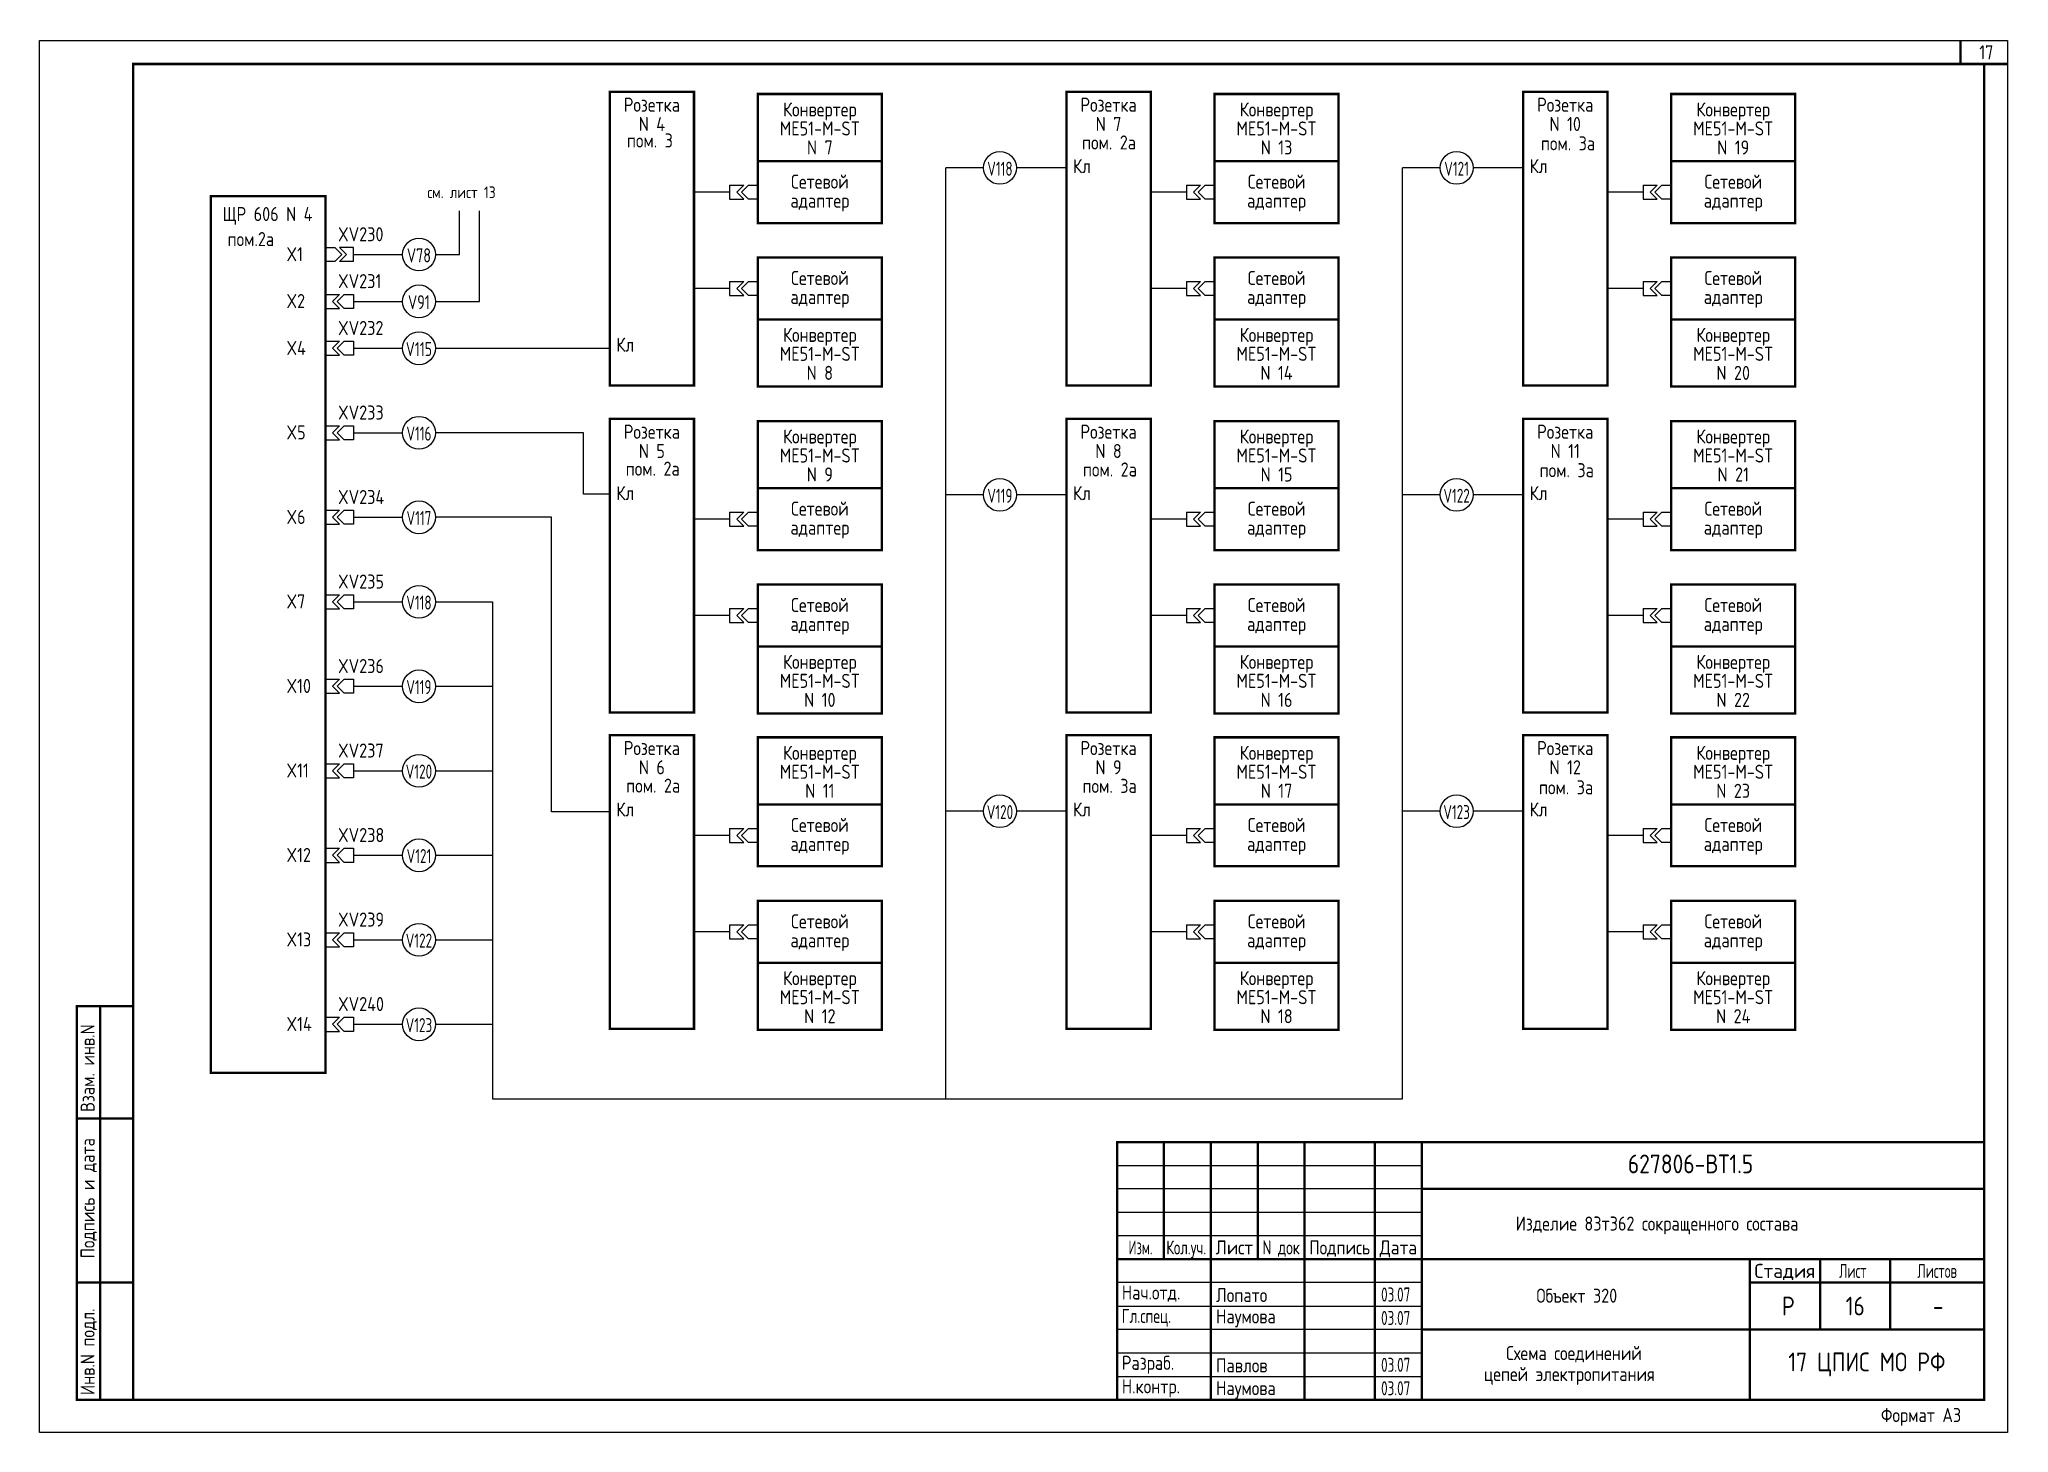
# Model space of a CAD drawing. Header units: millimetres. Extents: x -1014 to 2091, y -2505 to -1739.
# Drawn here: x 1506 to 1926.2, y -2036.3 to -1739.1 of the extents above; entities that cross this region are included whole.
import ezdxf
from ezdxf.enums import TextEntityAlignment as Align

# ---------------------------------------------------------------- set-up
doc = ezdxf.new("R2010")
doc.units = ezdxf.units.MM
doc.layers.add('FORMAT', color=7, linetype='Continuous')
doc.styles.add('SIMPLEX', font='simplex.shx', dxfattribs={"width": 0.75})
doc.styles.add('SIMPLEX1', font='Simplex.shx', dxfattribs={"width": 0.8})
doc.styles.add('SN', font='Simplex.shx', dxfattribs={"width": 0.8, "oblique": 15})
doc.styles.get("Standard").update_dxf_attribs({"font": 'simplex.shx', "width": 0.8, "height": 2.5})

msp = doc.modelspace()

# ---------------------------------------------------------------- texts
at = {"width": 0.8}
for s, p in [('Розетка', (1636.71, -1753.03)), ('Розетка', (1734.17, -1753.03)), ('Розетка', (1831.63, -1753.03)), ('N 4', (1636.71, -1757.14)), ('ME51-M-ST', (1672.56, -1758.1)), ('Конвертер', (1672.56, -1754.04)), ('N 7', (1734.17, -1757.14)), ('ME51-M-ST', (1770.02, -1758.1)), ('Конвертер', (1770.02, -1754.04)), ('N 10', (1831.63, -1757.14)), ('ME51-M-ST', (1867.48, -1758.1)), ('Конвертер', (1867.48, -1754.04)), ('пом. 3', (1636.28, -1760.66)), ('N 7', (1672.56, -1762.15)), ('пом. 2а', (1734.27, -1761.08)), ('N 13', (1770.02, -1762.15)), ('пом. 3а', (1832.22, -1761.26)), ('N 19', (1867.48, -1762.15)), ('Сетевой', (1672.56, -1769.43)), ('Сетевой', (1770.02, -1769.43)), ('Сетевой', (1867.48, -1769.43)), ('адаптер', (1672.56, -1773.49)), ('адаптер', (1770.02, -1773.49)), ('адаптер', (1867.48, -1773.49)), ('ЩР 606 N 4', (1554.69, -1776.35)), ('пом.2а ', (1551.92, -1781.7)), ('Сетевой', (1672.56, -1789.99)), ('Сетевой', (1770.02, -1789.99)), ('Сетевой', (1867.48, -1789.99)), ('адаптер', (1672.56, -1794.05)), ('адаптер', (1770.02, -1794.05)), ('адаптер', (1867.48, -1794.05)), ('Конвертер', (1672.56, -1802.13)), ('Конвертер', (1770.02, -1802.13)), ('Конвертер', (1867.48, -1802.13)), ('ME51-M-ST', (1672.56, -1806.18)), ('ME51-M-ST', (1770.02, -1806.18)), ('ME51-M-ST', (1867.48, -1806.18)), ('N 8', (1672.56, -1810.24)), ('N 14', (1770.02, -1810.24)), ('N 20', (1867.48, -1810.24)), ('Розетка', (1636.71, -1822.8)), ('Конвертер', (1672.56, -1823.81)), ('Розетка', (1734.17, -1822.8)), ('Конвертер', (1770.02, -1823.81)), ('Розетка', (1831.63, -1822.8)), ('Конвертер', (1867.48, -1823.81)), ('N 5', (1636.71, -1826.91)), ('ME51-M-ST', (1672.56, -1827.87)), ('N 8', (1734.17, -1826.91)), ('ME51-M-ST', (1770.02, -1827.87)), ('N 11', (1831.63, -1826.91)), ('ME51-M-ST', (1867.48, -1827.87)), ('пом. 2а', (1636.89, -1830.68)), ('N 9', (1672.56, -1831.92)), ('пом. 2а', (1734.46, -1830.85)), ('N 15', (1770.02, -1831.92)), ('пом. 3а', (1831.95, -1831.01)), ('N 21', (1867.48, -1831.92)), ('Сетевой', (1672.56, -1839.2)), ('Сетевой', (1770.02, -1839.2)), ('Сетевой', (1867.48, -1839.2)), ('адаптер', (1672.56, -1843.26)), ('адаптер', (1770.02, -1843.26)), ('адаптер', (1867.48, -1843.26)), ('Сетевой', (1672.56, -1859.76)), ('Сетевой', (1770.02, -1859.76)), ('Сетевой', (1867.48, -1859.76)), ('адаптер', (1672.56, -1863.82)), ('адаптер', (1770.02, -1863.82)), ('адаптер', (1867.48, -1863.82)), ('Конвертер', (1672.56, -1871.9)), ('Конвертер', (1770.02, -1871.9)), ('Конвертер', (1867.48, -1871.9)), ('ME51-M-ST', (1672.56, -1875.95)), ('N 10', (1672.56, -1880.01)), ('ME51-M-ST', (1770.02, -1875.95)), ('N 16', (1770.02, -1880.01)), ('ME51-M-ST', (1867.48, -1875.95)), ('N 22', (1867.48, -1880.01)), ('Розетка', (1636.71, -1890.29)), ('Конвертер', (1672.56, -1891.3)), ('Розетка', (1734.17, -1890.29)), ('Конвертер', (1770.02, -1891.3)), ('Розетка', (1831.63, -1890.29)), ('Конвертер', (1867.48, -1891.3)), ('N 6', (1636.71, -1894.39)), ('ME51-M-ST', (1672.56, -1895.35)), ('N 9', (1734.17, -1894.39)), ('ME51-M-ST', (1770.02, -1895.35)), ('N 12', (1831.63, -1894.39)), ('ME51-M-ST', (1867.48, -1895.35)), ('пом. 2а', (1636.99, -1898.3)), ('N 11', (1672.56, -1899.41)), ('пом. 3а', (1734.4, -1898.36)), ('N 17', (1770.02, -1899.41)), ('пом. 3а', (1831.81, -1898.66)), ('N 23', (1867.48, -1899.41)), ('Сетевой', (1672.56, -1906.69)), ('Сетевой', (1770.02, -1906.69)), ('Сетевой', (1867.48, -1906.69)), ('адаптер', (1672.56, -1910.75)), ('адаптер', (1770.02, -1910.75)), ('адаптер', (1867.48, -1910.75)), ('Сетевой', (1672.56, -1927.25)), ('Сетевой', (1770.02, -1927.25)), ('Сетевой', (1867.48, -1927.25)), ('адаптер', (1672.56, -1931.3)), ('адаптер', (1770.02, -1931.3)), ('адаптер', (1867.48, -1931.3)), ('Конвертер', (1672.56, -1939.38)), ('Конвертер', (1770.02, -1939.38)), ('Конвертер', (1867.48, -1939.38)), ('ME51-M-ST', (1672.56, -1943.44)), ('ME51-M-ST', (1770.02, -1943.44)), ('ME51-M-ST', (1867.48, -1943.44)), ('N 12', (1672.56, -1947.5)), ('N 18', (1770.02, -1947.5)), ('N 24', (1867.48, -1947.5))]:
    msp.add_text(s, height=3, dxfattribs=at).set_placement(p, align=Align.MIDDLE_CENTER)
for s, height, p in [('Кл', 3, (1726.57, -1767.63)), ('Кл', 3, (1824.03, -1767.63)), ('см. лист 13', 2.5, (1588.78, -1772.96)), ('Кл', 3, (1629.11, -1805.73)), ('Кл', 3, (1629.11, -1837.4)), ('Кл', 3, (1726.57, -1837.4)), ('Кл', 3, (1824.03, -1837.4)), ('Кл', 3, (1629.11, -1904.89)), ('Кл', 3, (1726.57, -1904.89)), ('Кл', 3, (1824.03, -1904.89))]:
    msp.add_text(s, height=height, dxfattribs=at).set_placement(p)
at = {"color": 4, "linetype": 'Continuous', "style": 'SIMPLEX1'}
for s, width, p in [('V118', 0.65, (1710.99, -1766.69)), ('V121', 0.65, (1808.45, -1766.69)), ('V78', 0.7, (1587, -1785.16)), ('V91', 0.7, (1587, -1795.16)), ('V115', 0.68, (1587, -1805.16)), ('V116', 0.65, (1587, -1823.19)), ('V119', 0.65, (1710.99, -1836.46)), ('V122', 0.65, (1808.45, -1836.46)), ('V117', 0.65, (1587, -1841.22)), ('V118', 0.65, (1587, -1859.25)), ('V119', 0.65, (1587, -1877.28)), ('V120', 0.65, (1587, -1895.31)), ('V120', 0.65, (1710.99, -1903.95)), ('V123', 0.65, (1808.45, -1903.95)), ('V121', 0.65, (1587, -1913.34)), ('V122', 0.65, (1587, -1931.37)), ('V123', 0.65, (1587, -1949.4))]:
    msp.add_text(s, height=3, dxfattribs=dict(at, width=width)).set_placement(p, align=Align.MIDDLE_CENTER)
at = {"linetype": 'Continuous', "style": 'SIMPLEX1', "width": 0.8}
for s, p in [('XV230', (1569.74, -1782.17)), ('X1', (1558.74, -1786.42)), ('XV231', (1569.74, -1792.17)), ('X2', (1558.74, -1796.42)), ('XV232', (1569.74, -1802.17)), ('X4', (1558.74, -1806.42)), ('XV233', (1569.74, -1820.2)), ('X5', (1558.74, -1824.45)), ('XV234', (1569.74, -1838.23)), ('X6', (1558.74, -1842.48)), ('XV235', (1569.74, -1856.26)), ('X7', (1558.74, -1860.51)), ('XV236', (1569.74, -1874.29)), ('X10', (1558.74, -1878.54)), ('XV237', (1569.74, -1892.32)), ('X11', (1558.74, -1896.57)), ('XV238', (1569.74, -1910.35)), ('X12', (1558.74, -1914.6)), ('XV239', (1569.74, -1928.38)), ('X13', (1558.74, -1932.63)), ('XV240', (1569.74, -1946.41)), ('X14', (1558.74, -1950.66))]:
    msp.add_text(s, height=3, dxfattribs=at).set_placement(p)
at = {"layer": 'FORMAT', "style": 'SN', "width": 0.8}
for s, height, p in [('17', 3, (1921.5, -1741.84)), ('Р', 4, (1879.22, -2009.34)), ('16', 4, (1893.5, -2009.34)), ('-', 4, (1911.22, -2009.34))]:
    msp.add_text(s, height=height, dxfattribs=at).set_placement(p, align=Align.MIDDLE)
at = {"layer": 'FORMAT', "linetype": 'Continuous', "style": 'SN', "width": 0.8}
for s, p in [('Взам. инв.N', (1517.79, -1967.92)), ('Инв.N подл.', (1517.79, -2028.34))]:
    msp.add_text(s, height=3, rotation=90, dxfattribs=at).set_placement(p)
msp.add_text('Подпись и дата', height=3, rotation=90, dxfattribs=at).set_placement((1517.79, -1986.34), align=Align.CENTER)
at = {"layer": 'FORMAT', "style": 'SIMPLEX', "width": 0.8}
msp.add_text('627806-ВТ1.5', height=4, dxfattribs=at).set_placement((1858.37, -1981.01), align=Align.CENTER)
at = {"layer": 'FORMAT', "linetype": 'Continuous', "style": 'SN'}
for s, width, p in [('Изделие 83т362 сокращенного состава', 0.8, (1821.05, -1993.24)), ('Нач.отд.', 0.8, (1737, -2007.95)), ('Лопато', 0.8, (1757.12, -2008.49)), ('03.07', 0.65, (1792.33, -2008.38)), ('Объект 320', 0.8, (1825.47, -2008.63)), ('Гл.спец.', 0.7, (1737, -2012.95)), ('Наумова', 0.8, (1757.12, -2013.05)), ('03.07', 0.65, (1792.33, -2013.38)), ('Разраб.    ', 0.8, (1737, -2022.95)), ('Павлов', 0.8, (1757.12, -2023.5)), ('03.07', 0.65, (1792.33, -2023.38)), ('Схема соединений', 0.8, (1819.01, -2020.88)), ('Н.контр.', 0.8, (1737, -2027.97)), ('Наумова', 0.8, (1757.12, -2028.35)), ('03.07', 0.65, (1792.33, -2028.38)), ('цепей электропитания', 0.8, (1814.29, -2025.35)), ('Формат А3', 0.8, (1899, -2034.1))]:
    msp.add_text(s, height=3, dxfattribs=dict(at, width=width)).set_placement(p)
at = {"layer": 'FORMAT', "linetype": 'Continuous', "style": 'SN', "width": 0.622222}
for s, p in [('Изм.', (1741, -1998.34)), ('Лист', (1893, -2003.34)), ('Листов', (1911, -2003.34))]:
    msp.add_text(s, height=3, dxfattribs=at).set_placement(p, align=Align.CENTER)
at = {"layer": 'FORMAT', "linetype": 'Continuous', "style": 'SN'}
for s, width, p, p2 in [('Кол.уч.', 0.589109, (1746.5, -1998.34), (1755, -1998.34)), ('Лист', 0.666667, (1757, -1998.34), (1765, -1998.34)), ('N док', 0.589474, (1767, -1998.34), (1775, -1998.34)), ('Подпись', 0.684211, (1777, -1998.34), (1790, -1998.34)), ('Дата', 0.622222, (1792, -1998.34), (1800, -1998.34)), ('Стадия', 0.745902, (1872, -2003.34), (1885, -2003.34))]:
    msp.add_text(s, height=3, dxfattribs=dict(at, width=width)).set_placement(p, p2, align=Align.FIT)
at = {"layer": 'FORMAT', "linetype": 'Continuous', "ltscale": 10, "style": 'SN', "width": 0.8}
msp.add_text('17 ЦПИС МО РФ', height=4, dxfattribs=at).set_placement((1896, -2021.79), align=Align.MIDDLE)

# ---------------------------------------------------------------- linework, layer by layer
for p, q in [((1699.42, -1965.1), (1699.42, -1766.51)), ((1707.49, -1766.51), (1699.42, -1766.51)), ((1725.17, -1766.51), (1714.49, -1766.51)), ((1796.88, -1965.1), (1796.88, -1766.51)), ((1804.95, -1766.51), (1796.88, -1766.51)), ((1822.63, -1766.51), (1811.95, -1766.51)), ((1653.31, -1771.67), (1645.7, -1771.67)), ((1653.31, -1770.17), (1653.31, -1773.17)), ((1750.77, -1771.67), (1743.16, -1771.67)), ((1750.77, -1770.17), (1750.77, -1773.17)), ((1848.23, -1771.67), (1840.62, -1771.67)), ((1848.23, -1770.17), (1848.23, -1773.17)), ((1595.66, -1784.99), (1595.66, -1775.69)), ((1599.92, -1794.99), (1599.92, -1775.69)), ((1573.04, -1786.49), (1573.04, -1783.49)), ((1573.04, -1784.99), (1583.51, -1784.99)), ((1590.51, -1784.99), (1595.66, -1784.99)), ((1567.04, -1793.49), (1567.04, -1796.49)), ((1653.31, -1792.23), (1645.7, -1792.23)), ((1653.31, -1790.73), (1653.31, -1793.73)), ((1750.77, -1792.23), (1743.16, -1792.23)), ((1750.77, -1790.73), (1750.77, -1793.73)), ((1848.23, -1792.23), (1840.62, -1792.23)), ((1848.23, -1790.73), (1848.23, -1793.73)), ((1573.04, -1794.99), (1583.51, -1794.99)), ((1590.51, -1794.99), (1599.92, -1794.99)), ((1567.04, -1803.49), (1567.04, -1806.49)), ((1573.04, -1804.99), (1583.51, -1804.99)), ((1590.51, -1804.99), (1627.71, -1804.99)), ((1567.04, -1821.52), (1567.04, -1824.52)), ((1573.04, -1823.02), (1583.51, -1823.02)), ((1622.1, -1823.02), (1590.51, -1823.02)), ((1622.1, -1836.1), (1622.1, -1823.02)), ((1627.71, -1836.1), (1622.1, -1836.1)), ((1707.49, -1836.28), (1699.42, -1836.28)), ((1725.17, -1836.28), (1714.49, -1836.28)), ((1804.95, -1836.28), (1796.88, -1836.28)), ((1822.63, -1836.28), (1811.95, -1836.28)), ((1567.04, -1839.55), (1567.04, -1842.55)), ((1653.31, -1839.94), (1653.31, -1842.94)), ((1750.77, -1839.94), (1750.77, -1842.94)), ((1848.23, -1839.94), (1848.23, -1842.94)), ((1573.04, -1841.05), (1583.51, -1841.05)), ((1615.32, -1841.05), (1590.51, -1841.05)), ((1615.32, -1903.91), (1615.32, -1841.05)), ((1653.31, -1841.44), (1645.7, -1841.44)), ((1750.77, -1841.44), (1743.16, -1841.44)), ((1848.23, -1841.44), (1840.62, -1841.44)), ((1567.04, -1857.58), (1567.04, -1860.58)), ((1573.04, -1859.08), (1583.51, -1859.08)), ((1590.51, -1859.08), (1602.67, -1859.08)), ((1602.67, -1859.08), (1602.67, -1949.23)), ((1653.31, -1860.5), (1653.31, -1863.5)), ((1750.77, -1860.5), (1750.77, -1863.5)), ((1848.23, -1860.5), (1848.23, -1863.5)), ((1653.31, -1862), (1645.7, -1862)), ((1750.77, -1862), (1743.16, -1862)), ((1848.23, -1862), (1840.62, -1862)), ((1567.04, -1875.61), (1567.04, -1878.61)), ((1573.04, -1877.11), (1583.51, -1877.11)), ((1590.51, -1877.11), (1602.67, -1877.11)), ((1567.04, -1893.64), (1567.04, -1896.64)), ((1573.04, -1895.14), (1583.51, -1895.14)), ((1590.51, -1895.14), (1602.67, -1895.14)), ((1627.71, -1903.91), (1615.32, -1903.91)), ((1653.31, -1907.43), (1653.31, -1910.43)), ((1707.49, -1903.77), (1699.42, -1903.77)), ((1725.17, -1903.77), (1714.49, -1903.77)), ((1750.77, -1907.43), (1750.77, -1910.43)), ((1804.95, -1903.77), (1796.88, -1903.77)), ((1822.63, -1903.77), (1811.95, -1903.77)), ((1848.23, -1907.43), (1848.23, -1910.43)), ((1567.04, -1911.67), (1567.04, -1914.67)), ((1653.31, -1908.93), (1645.7, -1908.93)), ((1750.77, -1908.93), (1743.16, -1908.93)), ((1848.23, -1908.93), (1840.62, -1908.93)), ((1573.04, -1913.17), (1583.51, -1913.17)), ((1590.51, -1913.17), (1602.67, -1913.17)), ((1653.31, -1927.99), (1653.31, -1930.99)), ((1750.77, -1927.99), (1750.77, -1930.99)), ((1848.23, -1927.99), (1848.23, -1930.99)), ((1567.04, -1929.7), (1567.04, -1932.7)), ((1573.04, -1931.2), (1583.51, -1931.2)), ((1590.51, -1931.2), (1602.67, -1931.2)), ((1653.31, -1929.49), (1645.7, -1929.49)), ((1750.77, -1929.49), (1743.16, -1929.49)), ((1848.23, -1929.49), (1840.62, -1929.49)), ((1567.04, -1947.73), (1567.04, -1950.73)), ((1573.04, -1949.23), (1583.51, -1949.23)), ((1590.51, -1949.23), (1602.67, -1949.23)), ((1602.67, -1949.23), (1602.67, -1965.1)), ((1602.67, -1965.1), (1796.88, -1965.1))]:
    msp.add_line(p, q)
at = {"ltscale": 2}
for p, q in [((1653.31, -1770.17), (1656.31, -1770.17)), ((1653.31, -1770.17), (1656.31, -1770.17)), ((1653.31, -1773.17), (1656.31, -1773.17)), ((1653.31, -1773.17), (1656.31, -1773.17)), ((1656.31, -1770.17), (1654.81, -1771.67)), ((1656.31, -1770.17), (1654.81, -1771.67)), ((1656.31, -1773.17), (1654.81, -1771.67)), ((1656.31, -1773.17), (1654.81, -1771.67)), ((1657.31, -1770.17), (1655.81, -1771.67)), ((1657.31, -1770.17), (1655.81, -1771.67)), ((1657.31, -1773.17), (1655.81, -1771.67)), ((1657.31, -1773.17), (1655.81, -1771.67)), ((1657.31, -1770.17), (1659.31, -1770.17)), ((1657.31, -1770.17), (1659.31, -1770.17)), ((1659.31, -1773.17), (1657.31, -1773.17)), ((1659.31, -1773.17), (1657.31, -1773.17)), ((1659.31, -1770.17), (1659.31, -1773.17)), ((1659.31, -1770.17), (1659.31, -1773.17)), ((1750.77, -1770.17), (1753.77, -1770.17)), ((1750.77, -1770.17), (1753.77, -1770.17)), ((1750.77, -1773.17), (1753.77, -1773.17)), ((1750.77, -1773.17), (1753.77, -1773.17)), ((1753.77, -1770.17), (1752.27, -1771.67)), ((1753.77, -1770.17), (1752.27, -1771.67)), ((1753.77, -1773.17), (1752.27, -1771.67)), ((1753.77, -1773.17), (1752.27, -1771.67)), ((1754.77, -1770.17), (1753.27, -1771.67)), ((1754.77, -1770.17), (1753.27, -1771.67)), ((1754.77, -1773.17), (1753.27, -1771.67)), ((1754.77, -1773.17), (1753.27, -1771.67)), ((1754.77, -1770.17), (1756.77, -1770.17)), ((1754.77, -1770.17), (1756.77, -1770.17)), ((1756.77, -1773.17), (1754.77, -1773.17)), ((1756.77, -1773.17), (1754.77, -1773.17)), ((1756.77, -1770.17), (1756.77, -1773.17)), ((1756.77, -1770.17), (1756.77, -1773.17)), ((1848.23, -1770.17), (1851.23, -1770.17)), ((1848.23, -1770.17), (1851.23, -1770.17)), ((1848.23, -1773.17), (1851.23, -1773.17)), ((1848.23, -1773.17), (1851.23, -1773.17)), ((1851.23, -1770.17), (1849.73, -1771.67)), ((1851.23, -1770.17), (1849.73, -1771.67)), ((1851.23, -1773.17), (1849.73, -1771.67)), ((1851.23, -1773.17), (1849.73, -1771.67)), ((1852.23, -1770.17), (1850.73, -1771.67)), ((1852.23, -1770.17), (1850.73, -1771.67)), ((1852.23, -1773.17), (1850.73, -1771.67)), ((1852.23, -1773.17), (1850.73, -1771.67)), ((1852.23, -1770.17), (1854.23, -1770.17)), ((1852.23, -1770.17), (1854.23, -1770.17)), ((1854.23, -1773.17), (1852.23, -1773.17)), ((1854.23, -1773.17), (1852.23, -1773.17)), ((1854.23, -1770.17), (1854.23, -1773.17)), ((1854.23, -1770.17), (1854.23, -1773.17)), ((1567.04, -1786.49), (1567.04, -1783.49)), ((1567.04, -1783.49), (1569.04, -1783.49)), ((1567.04, -1786.49), (1567.04, -1783.49)), ((1567.04, -1783.49), (1569.04, -1783.49)), ((1569.04, -1783.49), (1570.54, -1784.99)), ((1569.04, -1783.49), (1570.54, -1784.99)), ((1569.04, -1786.49), (1570.54, -1784.99)), ((1569.04, -1786.49), (1570.54, -1784.99)), ((1573.04, -1783.49), (1570.04, -1783.49)), ((1570.04, -1783.49), (1571.54, -1784.99)), ((1573.04, -1783.49), (1570.04, -1783.49)), ((1570.04, -1783.49), (1571.54, -1784.99)), ((1570.04, -1786.49), (1571.54, -1784.99)), ((1570.04, -1786.49), (1571.54, -1784.99)), ((1569.04, -1786.49), (1567.04, -1786.49)), ((1569.04, -1786.49), (1567.04, -1786.49)), ((1573.04, -1786.49), (1570.04, -1786.49)), ((1573.04, -1786.49), (1570.04, -1786.49)), ((1567.04, -1793.49), (1570.04, -1793.49)), ((1567.04, -1793.49), (1570.04, -1793.49)), ((1570.04, -1793.49), (1568.54, -1794.99)), ((1570.04, -1793.49), (1568.54, -1794.99)), ((1571.04, -1793.49), (1569.54, -1794.99)), ((1571.04, -1793.49), (1569.54, -1794.99)), ((1571.04, -1793.49), (1573.04, -1793.49)), ((1571.04, -1793.49), (1573.04, -1793.49)), ((1573.04, -1793.49), (1573.04, -1796.49)), ((1573.04, -1793.49), (1573.04, -1796.49)), ((1653.31, -1790.73), (1656.31, -1790.73)), ((1653.31, -1790.73), (1656.31, -1790.73)), ((1653.31, -1793.73), (1656.31, -1793.73)), ((1653.31, -1793.73), (1656.31, -1793.73)), ((1656.31, -1790.73), (1654.81, -1792.23)), ((1656.31, -1790.73), (1654.81, -1792.23)), ((1656.31, -1793.73), (1654.81, -1792.23)), ((1656.31, -1793.73), (1654.81, -1792.23)), ((1657.31, -1790.73), (1655.81, -1792.23)), ((1657.31, -1790.73), (1655.81, -1792.23)), ((1657.31, -1793.73), (1655.81, -1792.23)), ((1657.31, -1793.73), (1655.81, -1792.23)), ((1657.31, -1790.73), (1659.31, -1790.73)), ((1657.31, -1790.73), (1659.31, -1790.73)), ((1659.31, -1793.73), (1657.31, -1793.73)), ((1659.31, -1793.73), (1657.31, -1793.73)), ((1659.31, -1790.73), (1659.31, -1793.73)), ((1659.31, -1790.73), (1659.31, -1793.73)), ((1750.77, -1790.73), (1753.77, -1790.73)), ((1750.77, -1790.73), (1753.77, -1790.73)), ((1750.77, -1793.73), (1753.77, -1793.73)), ((1750.77, -1793.73), (1753.77, -1793.73)), ((1753.77, -1790.73), (1752.27, -1792.23)), ((1753.77, -1790.73), (1752.27, -1792.23)), ((1753.77, -1793.73), (1752.27, -1792.23)), ((1753.77, -1793.73), (1752.27, -1792.23)), ((1754.77, -1790.73), (1753.27, -1792.23)), ((1754.77, -1790.73), (1753.27, -1792.23)), ((1754.77, -1793.73), (1753.27, -1792.23)), ((1754.77, -1793.73), (1753.27, -1792.23)), ((1754.77, -1790.73), (1756.77, -1790.73)), ((1754.77, -1790.73), (1756.77, -1790.73)), ((1756.77, -1793.73), (1754.77, -1793.73)), ((1756.77, -1793.73), (1754.77, -1793.73)), ((1756.77, -1790.73), (1756.77, -1793.73)), ((1756.77, -1790.73), (1756.77, -1793.73)), ((1848.23, -1790.73), (1851.23, -1790.73)), ((1848.23, -1790.73), (1851.23, -1790.73)), ((1848.23, -1793.73), (1851.23, -1793.73)), ((1848.23, -1793.73), (1851.23, -1793.73)), ((1851.23, -1790.73), (1849.73, -1792.23)), ((1851.23, -1790.73), (1849.73, -1792.23)), ((1851.23, -1793.73), (1849.73, -1792.23)), ((1851.23, -1793.73), (1849.73, -1792.23)), ((1852.23, -1790.73), (1850.73, -1792.23)), ((1852.23, -1790.73), (1850.73, -1792.23)), ((1852.23, -1793.73), (1850.73, -1792.23)), ((1852.23, -1793.73), (1850.73, -1792.23)), ((1852.23, -1790.73), (1854.23, -1790.73)), ((1852.23, -1790.73), (1854.23, -1790.73)), ((1854.23, -1793.73), (1852.23, -1793.73)), ((1854.23, -1793.73), (1852.23, -1793.73)), ((1854.23, -1790.73), (1854.23, -1793.73)), ((1854.23, -1790.73), (1854.23, -1793.73)), ((1567.04, -1796.49), (1570.04, -1796.49)), ((1567.04, -1796.49), (1570.04, -1796.49)), ((1570.04, -1796.49), (1568.54, -1794.99)), ((1570.04, -1796.49), (1568.54, -1794.99)), ((1571.04, -1796.49), (1569.54, -1794.99)), ((1571.04, -1796.49), (1569.54, -1794.99)), ((1573.04, -1796.49), (1571.04, -1796.49)), ((1573.04, -1796.49), (1571.04, -1796.49)), ((1567.04, -1803.49), (1570.04, -1803.49)), ((1567.04, -1803.49), (1570.04, -1803.49)), ((1567.04, -1806.49), (1570.04, -1806.49)), ((1567.04, -1806.49), (1570.04, -1806.49)), ((1570.04, -1803.49), (1568.54, -1804.99)), ((1570.04, -1803.49), (1568.54, -1804.99)), ((1570.04, -1806.49), (1568.54, -1804.99)), ((1570.04, -1806.49), (1568.54, -1804.99)), ((1571.04, -1803.49), (1569.54, -1804.99)), ((1571.04, -1803.49), (1569.54, -1804.99)), ((1571.04, -1806.49), (1569.54, -1804.99)), ((1571.04, -1806.49), (1569.54, -1804.99)), ((1571.04, -1803.49), (1573.04, -1803.49)), ((1571.04, -1803.49), (1573.04, -1803.49)), ((1573.04, -1806.49), (1571.04, -1806.49)), ((1573.04, -1806.49), (1571.04, -1806.49)), ((1573.04, -1803.49), (1573.04, -1806.49)), ((1573.04, -1803.49), (1573.04, -1806.49)), ((1567.04, -1821.52), (1570.04, -1821.52)), ((1567.04, -1821.52), (1570.04, -1821.52)), ((1570.04, -1821.52), (1568.54, -1823.02)), ((1570.04, -1821.52), (1568.54, -1823.02)), ((1570.04, -1824.52), (1568.54, -1823.02)), ((1570.04, -1824.52), (1568.54, -1823.02)), ((1571.04, -1821.52), (1569.54, -1823.02)), ((1571.04, -1821.52), (1569.54, -1823.02)), ((1571.04, -1824.52), (1569.54, -1823.02)), ((1571.04, -1824.52), (1569.54, -1823.02)), ((1571.04, -1821.52), (1573.04, -1821.52)), ((1571.04, -1821.52), (1573.04, -1821.52)), ((1573.04, -1821.52), (1573.04, -1824.52)), ((1573.04, -1821.52), (1573.04, -1824.52)), ((1567.04, -1824.52), (1570.04, -1824.52)), ((1567.04, -1824.52), (1570.04, -1824.52)), ((1573.04, -1824.52), (1571.04, -1824.52)), ((1573.04, -1824.52), (1571.04, -1824.52)), ((1567.04, -1839.55), (1570.04, -1839.55)), ((1567.04, -1839.55), (1570.04, -1839.55)), ((1570.04, -1839.55), (1568.54, -1841.05)), ((1570.04, -1839.55), (1568.54, -1841.05)), ((1571.04, -1839.55), (1569.54, -1841.05)), ((1571.04, -1839.55), (1569.54, -1841.05)), ((1571.04, -1839.55), (1573.04, -1839.55)), ((1571.04, -1839.55), (1573.04, -1839.55)), ((1573.04, -1839.55), (1573.04, -1842.55)), ((1573.04, -1839.55), (1573.04, -1842.55)), ((1653.31, -1839.94), (1656.31, -1839.94)), ((1653.31, -1839.94), (1656.31, -1839.94)), ((1656.31, -1839.94), (1654.81, -1841.44)), ((1656.31, -1839.94), (1654.81, -1841.44)), ((1657.31, -1839.94), (1655.81, -1841.44)), ((1657.31, -1839.94), (1655.81, -1841.44)), ((1657.31, -1839.94), (1659.31, -1839.94)), ((1657.31, -1839.94), (1659.31, -1839.94)), ((1659.31, -1839.94), (1659.31, -1842.94)), ((1659.31, -1839.94), (1659.31, -1842.94)), ((1750.77, -1839.94), (1753.77, -1839.94)), ((1750.77, -1839.94), (1753.77, -1839.94)), ((1753.77, -1839.94), (1752.27, -1841.44)), ((1753.77, -1839.94), (1752.27, -1841.44)), ((1754.77, -1839.94), (1753.27, -1841.44)), ((1754.77, -1839.94), (1753.27, -1841.44)), ((1754.77, -1839.94), (1756.77, -1839.94)), ((1754.77, -1839.94), (1756.77, -1839.94)), ((1756.77, -1839.94), (1756.77, -1842.94)), ((1756.77, -1839.94), (1756.77, -1842.94)), ((1848.23, -1839.94), (1851.23, -1839.94)), ((1848.23, -1839.94), (1851.23, -1839.94)), ((1851.23, -1839.94), (1849.73, -1841.44)), ((1851.23, -1839.94), (1849.73, -1841.44)), ((1852.23, -1839.94), (1850.73, -1841.44)), ((1852.23, -1839.94), (1850.73, -1841.44)), ((1852.23, -1839.94), (1854.23, -1839.94)), ((1852.23, -1839.94), (1854.23, -1839.94)), ((1854.23, -1839.94), (1854.23, -1842.94)), ((1854.23, -1839.94), (1854.23, -1842.94)), ((1567.04, -1842.55), (1570.04, -1842.55)), ((1567.04, -1842.55), (1570.04, -1842.55)), ((1570.04, -1842.55), (1568.54, -1841.05)), ((1570.04, -1842.55), (1568.54, -1841.05)), ((1571.04, -1842.55), (1569.54, -1841.05)), ((1571.04, -1842.55), (1569.54, -1841.05)), ((1573.04, -1842.55), (1571.04, -1842.55)), ((1573.04, -1842.55), (1571.04, -1842.55)), ((1653.31, -1842.94), (1656.31, -1842.94)), ((1653.31, -1842.94), (1656.31, -1842.94)), ((1656.31, -1842.94), (1654.81, -1841.44)), ((1656.31, -1842.94), (1654.81, -1841.44)), ((1657.31, -1842.94), (1655.81, -1841.44)), ((1657.31, -1842.94), (1655.81, -1841.44)), ((1659.31, -1842.94), (1657.31, -1842.94)), ((1659.31, -1842.94), (1657.31, -1842.94)), ((1750.77, -1842.94), (1753.77, -1842.94)), ((1750.77, -1842.94), (1753.77, -1842.94)), ((1753.77, -1842.94), (1752.27, -1841.44)), ((1753.77, -1842.94), (1752.27, -1841.44)), ((1754.77, -1842.94), (1753.27, -1841.44)), ((1754.77, -1842.94), (1753.27, -1841.44)), ((1756.77, -1842.94), (1754.77, -1842.94)), ((1756.77, -1842.94), (1754.77, -1842.94)), ((1848.23, -1842.94), (1851.23, -1842.94)), ((1848.23, -1842.94), (1851.23, -1842.94)), ((1851.23, -1842.94), (1849.73, -1841.44)), ((1851.23, -1842.94), (1849.73, -1841.44)), ((1852.23, -1842.94), (1850.73, -1841.44)), ((1852.23, -1842.94), (1850.73, -1841.44)), ((1854.23, -1842.94), (1852.23, -1842.94)), ((1854.23, -1842.94), (1852.23, -1842.94)), ((1567.04, -1857.58), (1570.04, -1857.58)), ((1567.04, -1857.58), (1570.04, -1857.58)), ((1567.04, -1860.58), (1570.04, -1860.58)), ((1567.04, -1860.58), (1570.04, -1860.58)), ((1570.04, -1857.58), (1568.54, -1859.08)), ((1570.04, -1857.58), (1568.54, -1859.08)), ((1570.04, -1860.58), (1568.54, -1859.08)), ((1570.04, -1860.58), (1568.54, -1859.08)), ((1571.04, -1857.58), (1569.54, -1859.08)), ((1571.04, -1857.58), (1569.54, -1859.08)), ((1571.04, -1860.58), (1569.54, -1859.08)), ((1571.04, -1860.58), (1569.54, -1859.08)), ((1571.04, -1857.58), (1573.04, -1857.58)), ((1571.04, -1857.58), (1573.04, -1857.58)), ((1573.04, -1860.58), (1571.04, -1860.58)), ((1573.04, -1860.58), (1571.04, -1860.58)), ((1573.04, -1857.58), (1573.04, -1860.58)), ((1573.04, -1857.58), (1573.04, -1860.58)), ((1653.31, -1860.5), (1656.31, -1860.5)), ((1653.31, -1860.5), (1656.31, -1860.5)), ((1656.31, -1860.5), (1654.81, -1862)), ((1656.31, -1860.5), (1654.81, -1862)), ((1657.31, -1860.5), (1655.81, -1862)), ((1657.31, -1860.5), (1655.81, -1862)), ((1657.31, -1860.5), (1659.31, -1860.5)), ((1657.31, -1860.5), (1659.31, -1860.5)), ((1659.31, -1860.5), (1659.31, -1863.5)), ((1659.31, -1860.5), (1659.31, -1863.5)), ((1750.77, -1860.5), (1753.77, -1860.5)), ((1750.77, -1860.5), (1753.77, -1860.5)), ((1753.77, -1860.5), (1752.27, -1862)), ((1753.77, -1860.5), (1752.27, -1862)), ((1754.77, -1860.5), (1753.27, -1862)), ((1754.77, -1860.5), (1753.27, -1862)), ((1754.77, -1860.5), (1756.77, -1860.5)), ((1754.77, -1860.5), (1756.77, -1860.5)), ((1756.77, -1860.5), (1756.77, -1863.5)), ((1756.77, -1860.5), (1756.77, -1863.5)), ((1848.23, -1860.5), (1851.23, -1860.5)), ((1848.23, -1860.5), (1851.23, -1860.5)), ((1851.23, -1860.5), (1849.73, -1862)), ((1851.23, -1860.5), (1849.73, -1862)), ((1852.23, -1860.5), (1850.73, -1862)), ((1852.23, -1860.5), (1850.73, -1862)), ((1852.23, -1860.5), (1854.23, -1860.5)), ((1852.23, -1860.5), (1854.23, -1860.5)), ((1854.23, -1860.5), (1854.23, -1863.5)), ((1854.23, -1860.5), (1854.23, -1863.5)), ((1653.31, -1863.5), (1656.31, -1863.5)), ((1653.31, -1863.5), (1656.31, -1863.5)), ((1656.31, -1863.5), (1654.81, -1862)), ((1656.31, -1863.5), (1654.81, -1862)), ((1657.31, -1863.5), (1655.81, -1862)), ((1657.31, -1863.5), (1655.81, -1862)), ((1659.31, -1863.5), (1657.31, -1863.5)), ((1659.31, -1863.5), (1657.31, -1863.5)), ((1750.77, -1863.5), (1753.77, -1863.5)), ((1750.77, -1863.5), (1753.77, -1863.5)), ((1753.77, -1863.5), (1752.27, -1862)), ((1753.77, -1863.5), (1752.27, -1862)), ((1754.77, -1863.5), (1753.27, -1862)), ((1754.77, -1863.5), (1753.27, -1862)), ((1756.77, -1863.5), (1754.77, -1863.5)), ((1756.77, -1863.5), (1754.77, -1863.5)), ((1848.23, -1863.5), (1851.23, -1863.5)), ((1848.23, -1863.5), (1851.23, -1863.5)), ((1851.23, -1863.5), (1849.73, -1862)), ((1851.23, -1863.5), (1849.73, -1862)), ((1852.23, -1863.5), (1850.73, -1862)), ((1852.23, -1863.5), (1850.73, -1862)), ((1854.23, -1863.5), (1852.23, -1863.5)), ((1854.23, -1863.5), (1852.23, -1863.5)), ((1567.04, -1875.61), (1570.04, -1875.61)), ((1567.04, -1875.61), (1570.04, -1875.61)), ((1570.04, -1875.61), (1568.54, -1877.11)), ((1570.04, -1875.61), (1568.54, -1877.11)), ((1570.04, -1878.61), (1568.54, -1877.11)), ((1570.04, -1878.61), (1568.54, -1877.11)), ((1571.04, -1875.61), (1569.54, -1877.11)), ((1571.04, -1875.61), (1569.54, -1877.11)), ((1571.04, -1878.61), (1569.54, -1877.11)), ((1571.04, -1878.61), (1569.54, -1877.11)), ((1571.04, -1875.61), (1573.04, -1875.61)), ((1571.04, -1875.61), (1573.04, -1875.61)), ((1573.04, -1875.61), (1573.04, -1878.61)), ((1573.04, -1875.61), (1573.04, -1878.61)), ((1567.04, -1878.61), (1570.04, -1878.61)), ((1567.04, -1878.61), (1570.04, -1878.61)), ((1573.04, -1878.61), (1571.04, -1878.61)), ((1573.04, -1878.61), (1571.04, -1878.61)), ((1567.04, -1893.64), (1570.04, -1893.64)), ((1567.04, -1893.64), (1570.04, -1893.64)), ((1570.04, -1893.64), (1568.54, -1895.14)), ((1570.04, -1893.64), (1568.54, -1895.14)), ((1570.04, -1896.64), (1568.54, -1895.14)), ((1570.04, -1896.64), (1568.54, -1895.14)), ((1571.04, -1893.64), (1569.54, -1895.14)), ((1571.04, -1893.64), (1569.54, -1895.14)), ((1571.04, -1896.64), (1569.54, -1895.14)), ((1571.04, -1896.64), (1569.54, -1895.14)), ((1571.04, -1893.64), (1573.04, -1893.64)), ((1571.04, -1893.64), (1573.04, -1893.64)), ((1573.04, -1893.64), (1573.04, -1896.64)), ((1573.04, -1893.64), (1573.04, -1896.64)), ((1567.04, -1896.64), (1570.04, -1896.64)), ((1567.04, -1896.64), (1570.04, -1896.64)), ((1573.04, -1896.64), (1571.04, -1896.64)), ((1573.04, -1896.64), (1571.04, -1896.64)), ((1653.31, -1907.43), (1656.31, -1907.43)), ((1653.31, -1907.43), (1656.31, -1907.43)), ((1656.31, -1907.43), (1654.81, -1908.93)), ((1656.31, -1907.43), (1654.81, -1908.93)), ((1657.31, -1907.43), (1655.81, -1908.93)), ((1657.31, -1907.43), (1655.81, -1908.93)), ((1657.31, -1907.43), (1659.31, -1907.43)), ((1657.31, -1907.43), (1659.31, -1907.43)), ((1659.31, -1907.43), (1659.31, -1910.43)), ((1659.31, -1907.43), (1659.31, -1910.43)), ((1750.77, -1907.43), (1753.77, -1907.43)), ((1750.77, -1907.43), (1753.77, -1907.43)), ((1753.77, -1907.43), (1752.27, -1908.93)), ((1753.77, -1907.43), (1752.27, -1908.93)), ((1754.77, -1907.43), (1753.27, -1908.93)), ((1754.77, -1907.43), (1753.27, -1908.93)), ((1754.77, -1907.43), (1756.77, -1907.43)), ((1754.77, -1907.43), (1756.77, -1907.43)), ((1756.77, -1907.43), (1756.77, -1910.43)), ((1756.77, -1907.43), (1756.77, -1910.43)), ((1848.23, -1907.43), (1851.23, -1907.43)), ((1848.23, -1907.43), (1851.23, -1907.43)), ((1851.23, -1907.43), (1849.73, -1908.93)), ((1851.23, -1907.43), (1849.73, -1908.93)), ((1852.23, -1907.43), (1850.73, -1908.93)), ((1852.23, -1907.43), (1850.73, -1908.93)), ((1852.23, -1907.43), (1854.23, -1907.43)), ((1852.23, -1907.43), (1854.23, -1907.43)), ((1854.23, -1907.43), (1854.23, -1910.43)), ((1854.23, -1907.43), (1854.23, -1910.43)), ((1567.04, -1911.67), (1570.04, -1911.67)), ((1567.04, -1911.67), (1570.04, -1911.67)), ((1570.04, -1911.67), (1568.54, -1913.17)), ((1570.04, -1911.67), (1568.54, -1913.17)), ((1571.04, -1911.67), (1569.54, -1913.17)), ((1571.04, -1911.67), (1569.54, -1913.17)), ((1571.04, -1911.67), (1573.04, -1911.67)), ((1571.04, -1911.67), (1573.04, -1911.67)), ((1573.04, -1911.67), (1573.04, -1914.67)), ((1573.04, -1911.67), (1573.04, -1914.67)), ((1653.31, -1910.43), (1656.31, -1910.43)), ((1653.31, -1910.43), (1656.31, -1910.43)), ((1656.31, -1910.43), (1654.81, -1908.93)), ((1656.31, -1910.43), (1654.81, -1908.93)), ((1657.31, -1910.43), (1655.81, -1908.93)), ((1657.31, -1910.43), (1655.81, -1908.93)), ((1659.31, -1910.43), (1657.31, -1910.43)), ((1659.31, -1910.43), (1657.31, -1910.43)), ((1750.77, -1910.43), (1753.77, -1910.43)), ((1750.77, -1910.43), (1753.77, -1910.43)), ((1753.77, -1910.43), (1752.27, -1908.93)), ((1753.77, -1910.43), (1752.27, -1908.93)), ((1754.77, -1910.43), (1753.27, -1908.93)), ((1754.77, -1910.43), (1753.27, -1908.93)), ((1756.77, -1910.43), (1754.77, -1910.43)), ((1756.77, -1910.43), (1754.77, -1910.43)), ((1848.23, -1910.43), (1851.23, -1910.43)), ((1848.23, -1910.43), (1851.23, -1910.43)), ((1851.23, -1910.43), (1849.73, -1908.93)), ((1851.23, -1910.43), (1849.73, -1908.93)), ((1852.23, -1910.43), (1850.73, -1908.93)), ((1852.23, -1910.43), (1850.73, -1908.93)), ((1854.23, -1910.43), (1852.23, -1910.43)), ((1854.23, -1910.43), (1852.23, -1910.43)), ((1567.04, -1914.67), (1570.04, -1914.67)), ((1567.04, -1914.67), (1570.04, -1914.67)), ((1570.04, -1914.67), (1568.54, -1913.17)), ((1570.04, -1914.67), (1568.54, -1913.17)), ((1571.04, -1914.67), (1569.54, -1913.17)), ((1571.04, -1914.67), (1569.54, -1913.17)), ((1573.04, -1914.67), (1571.04, -1914.67)), ((1573.04, -1914.67), (1571.04, -1914.67)), ((1653.31, -1927.99), (1656.31, -1927.99)), ((1653.31, -1927.99), (1656.31, -1927.99)), ((1656.31, -1927.99), (1654.81, -1929.49)), ((1656.31, -1927.99), (1654.81, -1929.49)), ((1657.31, -1927.99), (1655.81, -1929.49)), ((1657.31, -1927.99), (1655.81, -1929.49)), ((1657.31, -1927.99), (1659.31, -1927.99)), ((1657.31, -1927.99), (1659.31, -1927.99)), ((1659.31, -1927.99), (1659.31, -1930.99)), ((1659.31, -1927.99), (1659.31, -1930.99)), ((1750.77, -1927.99), (1753.77, -1927.99)), ((1750.77, -1927.99), (1753.77, -1927.99)), ((1753.77, -1927.99), (1752.27, -1929.49)), ((1753.77, -1927.99), (1752.27, -1929.49)), ((1754.77, -1927.99), (1753.27, -1929.49)), ((1754.77, -1927.99), (1753.27, -1929.49)), ((1754.77, -1927.99), (1756.77, -1927.99)), ((1754.77, -1927.99), (1756.77, -1927.99)), ((1756.77, -1927.99), (1756.77, -1930.99)), ((1756.77, -1927.99), (1756.77, -1930.99)), ((1848.23, -1927.99), (1851.23, -1927.99)), ((1848.23, -1927.99), (1851.23, -1927.99)), ((1851.23, -1927.99), (1849.73, -1929.49)), ((1851.23, -1927.99), (1849.73, -1929.49)), ((1852.23, -1927.99), (1850.73, -1929.49)), ((1852.23, -1927.99), (1850.73, -1929.49)), ((1852.23, -1927.99), (1854.23, -1927.99)), ((1852.23, -1927.99), (1854.23, -1927.99)), ((1854.23, -1927.99), (1854.23, -1930.99)), ((1854.23, -1927.99), (1854.23, -1930.99)), ((1567.04, -1929.7), (1570.04, -1929.7)), ((1567.04, -1929.7), (1570.04, -1929.7)), ((1567.04, -1932.7), (1570.04, -1932.7)), ((1567.04, -1932.7), (1570.04, -1932.7)), ((1570.04, -1929.7), (1568.54, -1931.2)), ((1570.04, -1929.7), (1568.54, -1931.2)), ((1570.04, -1932.7), (1568.54, -1931.2)), ((1570.04, -1932.7), (1568.54, -1931.2)), ((1571.04, -1929.7), (1569.54, -1931.2)), ((1571.04, -1929.7), (1569.54, -1931.2)), ((1571.04, -1932.7), (1569.54, -1931.2)), ((1571.04, -1932.7), (1569.54, -1931.2)), ((1571.04, -1929.7), (1573.04, -1929.7)), ((1571.04, -1929.7), (1573.04, -1929.7)), ((1573.04, -1932.7), (1571.04, -1932.7)), ((1573.04, -1932.7), (1571.04, -1932.7)), ((1573.04, -1929.7), (1573.04, -1932.7)), ((1573.04, -1929.7), (1573.04, -1932.7)), ((1653.31, -1930.99), (1656.31, -1930.99)), ((1653.31, -1930.99), (1656.31, -1930.99)), ((1656.31, -1930.99), (1654.81, -1929.49)), ((1656.31, -1930.99), (1654.81, -1929.49)), ((1657.31, -1930.99), (1655.81, -1929.49)), ((1657.31, -1930.99), (1655.81, -1929.49)), ((1659.31, -1930.99), (1657.31, -1930.99)), ((1659.31, -1930.99), (1657.31, -1930.99)), ((1750.77, -1930.99), (1753.77, -1930.99)), ((1750.77, -1930.99), (1753.77, -1930.99)), ((1753.77, -1930.99), (1752.27, -1929.49)), ((1753.77, -1930.99), (1752.27, -1929.49)), ((1754.77, -1930.99), (1753.27, -1929.49)), ((1754.77, -1930.99), (1753.27, -1929.49)), ((1756.77, -1930.99), (1754.77, -1930.99)), ((1756.77, -1930.99), (1754.77, -1930.99)), ((1848.23, -1930.99), (1851.23, -1930.99)), ((1848.23, -1930.99), (1851.23, -1930.99)), ((1851.23, -1930.99), (1849.73, -1929.49)), ((1851.23, -1930.99), (1849.73, -1929.49)), ((1852.23, -1930.99), (1850.73, -1929.49)), ((1852.23, -1930.99), (1850.73, -1929.49)), ((1854.23, -1930.99), (1852.23, -1930.99)), ((1854.23, -1930.99), (1852.23, -1930.99)), ((1567.04, -1947.73), (1570.04, -1947.73)), ((1567.04, -1947.73), (1570.04, -1947.73)), ((1570.04, -1947.73), (1568.54, -1949.23)), ((1570.04, -1947.73), (1568.54, -1949.23)), ((1570.04, -1950.73), (1568.54, -1949.23)), ((1570.04, -1950.73), (1568.54, -1949.23)), ((1571.04, -1947.73), (1569.54, -1949.23)), ((1571.04, -1947.73), (1569.54, -1949.23)), ((1571.04, -1950.73), (1569.54, -1949.23)), ((1571.04, -1950.73), (1569.54, -1949.23)), ((1571.04, -1947.73), (1573.04, -1947.73)), ((1571.04, -1947.73), (1573.04, -1947.73)), ((1573.04, -1947.73), (1573.04, -1950.73)), ((1573.04, -1947.73), (1573.04, -1950.73)), ((1567.04, -1950.73), (1570.04, -1950.73)), ((1567.04, -1950.73), (1570.04, -1950.73)), ((1573.04, -1950.73), (1571.04, -1950.73)), ((1573.04, -1950.73), (1571.04, -1950.73))]:
    msp.add_line(p, q, dxfattribs=at)
at = {"linetype": 'Continuous', "const_width": 0.5}
for points in [[(1926, -1744.34), (1916, -1744.34), (1916, -1739.34)], [(1526, -1945.34), (1514, -1945.34), (1514, -2029.34), (1526, -2029.34)], [(1519, -1945.34), (1519, -2029.34)], [(1514, -1969.34), (1526, -1969.34)], [(1514, -2004.34), (1526, -2004.34)], [(1871, -2004.34), (1921, -2004.34)]]:
    msp.add_lwpolyline(points, dxfattribs=at)
at = {"const_width": 0.5}
for points in [[(1645.7, -1812.95), (1627.71, -1812.95), (1627.71, -1750.29), (1645.7, -1750.29)], [(1659.31, -1778.27), (1685.8, -1778.27), (1685.8, -1750.74), (1659.31, -1750.74)], [(1743.16, -1812.95), (1725.17, -1812.95), (1725.17, -1750.29), (1743.16, -1750.29)], [(1756.77, -1778.27), (1783.26, -1778.27), (1783.26, -1750.74), (1756.77, -1750.74)], [(1840.62, -1812.95), (1822.63, -1812.95), (1822.63, -1750.29), (1840.62, -1750.29)], [(1854.23, -1778.27), (1880.72, -1778.27), (1880.72, -1750.74), (1854.23, -1750.74)], [(1659.31, -1778.27), (1685.8, -1778.27), (1685.8, -1765.07), (1659.31, -1765.07)], [(1756.77, -1778.27), (1783.26, -1778.27), (1783.26, -1765.07), (1756.77, -1765.07)], [(1854.23, -1778.27), (1880.72, -1778.27), (1880.72, -1765.07), (1854.23, -1765.07)], [(1567.04, -1959.56), (1542.61, -1959.56), (1542.61, -1772.51), (1567.04, -1772.51)], [(1659.31, -1798.83), (1685.8, -1798.83), (1685.8, -1785.63), (1659.31, -1785.63)], [(1659.31, -1813.16), (1685.8, -1813.16), (1685.8, -1785.63), (1659.31, -1785.63)], [(1756.77, -1798.83), (1783.26, -1798.83), (1783.26, -1785.63), (1756.77, -1785.63)], [(1756.77, -1813.16), (1783.26, -1813.16), (1783.26, -1785.63), (1756.77, -1785.63)], [(1854.23, -1798.83), (1880.72, -1798.83), (1880.72, -1785.63), (1854.23, -1785.63)], [(1854.23, -1813.16), (1880.72, -1813.16), (1880.72, -1785.63), (1854.23, -1785.63)], [(1645.7, -1882.72), (1627.71, -1882.72), (1627.71, -1820.06), (1645.7, -1820.06)], [(1659.31, -1848.04), (1685.8, -1848.04), (1685.8, -1820.51), (1659.31, -1820.51)], [(1743.16, -1882.72), (1725.17, -1882.72), (1725.17, -1820.06), (1743.16, -1820.06)], [(1756.77, -1848.04), (1783.26, -1848.04), (1783.26, -1820.51), (1756.77, -1820.51)], [(1840.62, -1882.72), (1822.63, -1882.72), (1822.63, -1820.06), (1840.62, -1820.06)], [(1854.23, -1848.04), (1880.72, -1848.04), (1880.72, -1820.51), (1854.23, -1820.51)], [(1659.31, -1848.04), (1685.8, -1848.04), (1685.8, -1834.84), (1659.31, -1834.84)], [(1756.77, -1848.04), (1783.26, -1848.04), (1783.26, -1834.84), (1756.77, -1834.84)], [(1854.23, -1848.04), (1880.72, -1848.04), (1880.72, -1834.84), (1854.23, -1834.84)], [(1659.31, -1868.59), (1685.8, -1868.59), (1685.8, -1855.4), (1659.31, -1855.4)], [(1659.31, -1882.93), (1685.8, -1882.93), (1685.8, -1855.4), (1659.31, -1855.4)], [(1756.77, -1868.59), (1783.26, -1868.59), (1783.26, -1855.4), (1756.77, -1855.4)], [(1756.77, -1882.93), (1783.26, -1882.93), (1783.26, -1855.4), (1756.77, -1855.4)], [(1854.23, -1868.59), (1880.72, -1868.59), (1880.72, -1855.4), (1854.23, -1855.4)], [(1854.23, -1882.93), (1880.72, -1882.93), (1880.72, -1855.4), (1854.23, -1855.4)], [(1645.7, -1950.21), (1627.71, -1950.21), (1627.71, -1887.55), (1645.7, -1887.55)], [(1659.31, -1915.52), (1685.8, -1915.52), (1685.8, -1888), (1659.31, -1888)], [(1743.16, -1950.21), (1725.17, -1950.21), (1725.17, -1887.55), (1743.16, -1887.55)], [(1756.77, -1915.52), (1783.26, -1915.52), (1783.26, -1888), (1756.77, -1888)], [(1840.62, -1950.21), (1822.63, -1950.21), (1822.63, -1887.55), (1840.62, -1887.55)], [(1854.23, -1915.52), (1880.72, -1915.52), (1880.72, -1888), (1854.23, -1888)], [(1659.31, -1915.52), (1685.8, -1915.52), (1685.8, -1902.33), (1659.31, -1902.33)], [(1756.77, -1915.52), (1783.26, -1915.52), (1783.26, -1902.33), (1756.77, -1902.33)], [(1854.23, -1915.52), (1880.72, -1915.52), (1880.72, -1902.33), (1854.23, -1902.33)], [(1659.31, -1936.08), (1685.8, -1936.08), (1685.8, -1922.89), (1659.31, -1922.89)], [(1659.31, -1950.42), (1685.8, -1950.42), (1685.8, -1922.89), (1659.31, -1922.89)], [(1756.77, -1936.08), (1783.26, -1936.08), (1783.26, -1922.89), (1756.77, -1922.89)], [(1756.77, -1950.42), (1783.26, -1950.42), (1783.26, -1922.89), (1756.77, -1922.89)], [(1854.23, -1936.08), (1880.72, -1936.08), (1880.72, -1922.89), (1854.23, -1922.89)], [(1854.23, -1950.42), (1880.72, -1950.42), (1880.72, -1922.89), (1854.23, -1922.89)]]:
    msp.add_lwpolyline(points, close=True, dxfattribs=at)
at = {"color": 4, "linetype": 'Continuous'}
for centre in [(1710.99, -1766.51), (1710.99, -1766.51), (1808.45, -1766.51), (1808.45, -1766.51), (1587.01, -1784.99), (1587.01, -1784.99), (1587.01, -1794.99), (1587.01, -1794.99), (1587.01, -1804.99), (1587.01, -1804.99), (1587.01, -1823.02), (1587.01, -1823.02), (1710.99, -1836.28), (1710.99, -1836.28), (1808.45, -1836.28), (1808.45, -1836.28), (1587.01, -1841.05), (1587.01, -1841.05), (1587.01, -1859.08), (1587.01, -1859.08), (1587.01, -1877.11), (1587.01, -1877.11), (1587.01, -1895.14), (1587.01, -1895.14), (1710.99, -1903.77), (1710.99, -1903.77), (1808.45, -1903.77), (1808.45, -1903.77), (1587.01, -1913.17), (1587.01, -1913.17), (1587.01, -1931.2), (1587.01, -1931.2), (1587.01, -1949.23), (1587.01, -1949.23)]:
    msp.add_circle(centre, 3.5, dxfattribs=at)
at = {"layer": 'FORMAT', "ltscale": 10}
for p, q in [((1736, -1979.34), (1801, -1979.34)), ((1801, -1984.34), (1736, -1984.34)), ((1736, -1989.34), (1801, -1989.34)), ((1801, -1994.34), (1736, -1994.34)), ((1801, -2004.34), (1736, -2004.34)), ((1736, -2009.34), (1801, -2009.34)), ((1801, -2014.34), (1736, -2014.34)), ((1736, -2019.34), (1801, -2019.34)), ((1736, -2024.34), (1801, -2024.34))]:
    msp.add_line(p, q, dxfattribs=at)
msp.add_lwpolyline([(1506, -2036.34), (1506, -1739.34), (1926, -1739.34), (1926, -2036.34), (1506, -2036.34)], dxfattribs=at)
at = {"layer": 'FORMAT', "ltscale": 10, "const_width": 0.5}
for points in [[(1526, -2029.34), (1526, -1744.34), (1921, -1744.34), (1921, -2029.34), (1526, -2029.34)], [(1736, -2029.34), (1736, -1974.34), (1921, -1974.34)], [(1746, -1974.34), (1746, -1999.34)], [(1756, -1974.34), (1756, -2029.34)], [(1766, -1974.34), (1766, -1999.34)], [(1776, -1974.34), (1776, -2029.34)], [(1791, -1974.34), (1791, -2029.34)], [(1801, -1974.34), (1801, -2029.34)], [(1801, -1984.34), (1921, -1984.34)], [(1736, -1999.34), (1921, -1999.34)], [(1871, -1999.34), (1871, -2029.34)], [(1886, -1999.34), (1886, -2014.34)], [(1901, -1999.34), (1901, -2014.34)], [(1801, -2014.34), (1921, -2014.34)]]:
    msp.add_lwpolyline(points, dxfattribs=at)
at = {"layer": 'FORMAT', "linetype": 'Continuous', "const_width": 0.5}
msp.add_lwpolyline([(1514, -1945.34), (1526, -1945.34)], dxfattribs=at)
at = {"layer": 'FORMAT', "linetype": 'Continuous'}
for points in [[(1526, -2029.34), (1514, -2029.34), (1514, -1945.34)], [(1519, -1945.34), (1519, -2029.34)], [(1526, -1969.34), (1514, -1969.34)], [(1526, -2004.34), (1514, -2004.34)], [(1871, -2004.34), (1921, -2004.34)]]:
    msp.add_lwpolyline(points, dxfattribs=at)

msp.set_redraw_order([(e.dxf.handle, doc.entitydb.next_handle()) for e in msp.query("TEXT MTEXT ATTDEF DIMENSION ARC_DIMENSION")])  # texts and dimensions are drawn at this point

doc.saveas('drawing.dxf')
